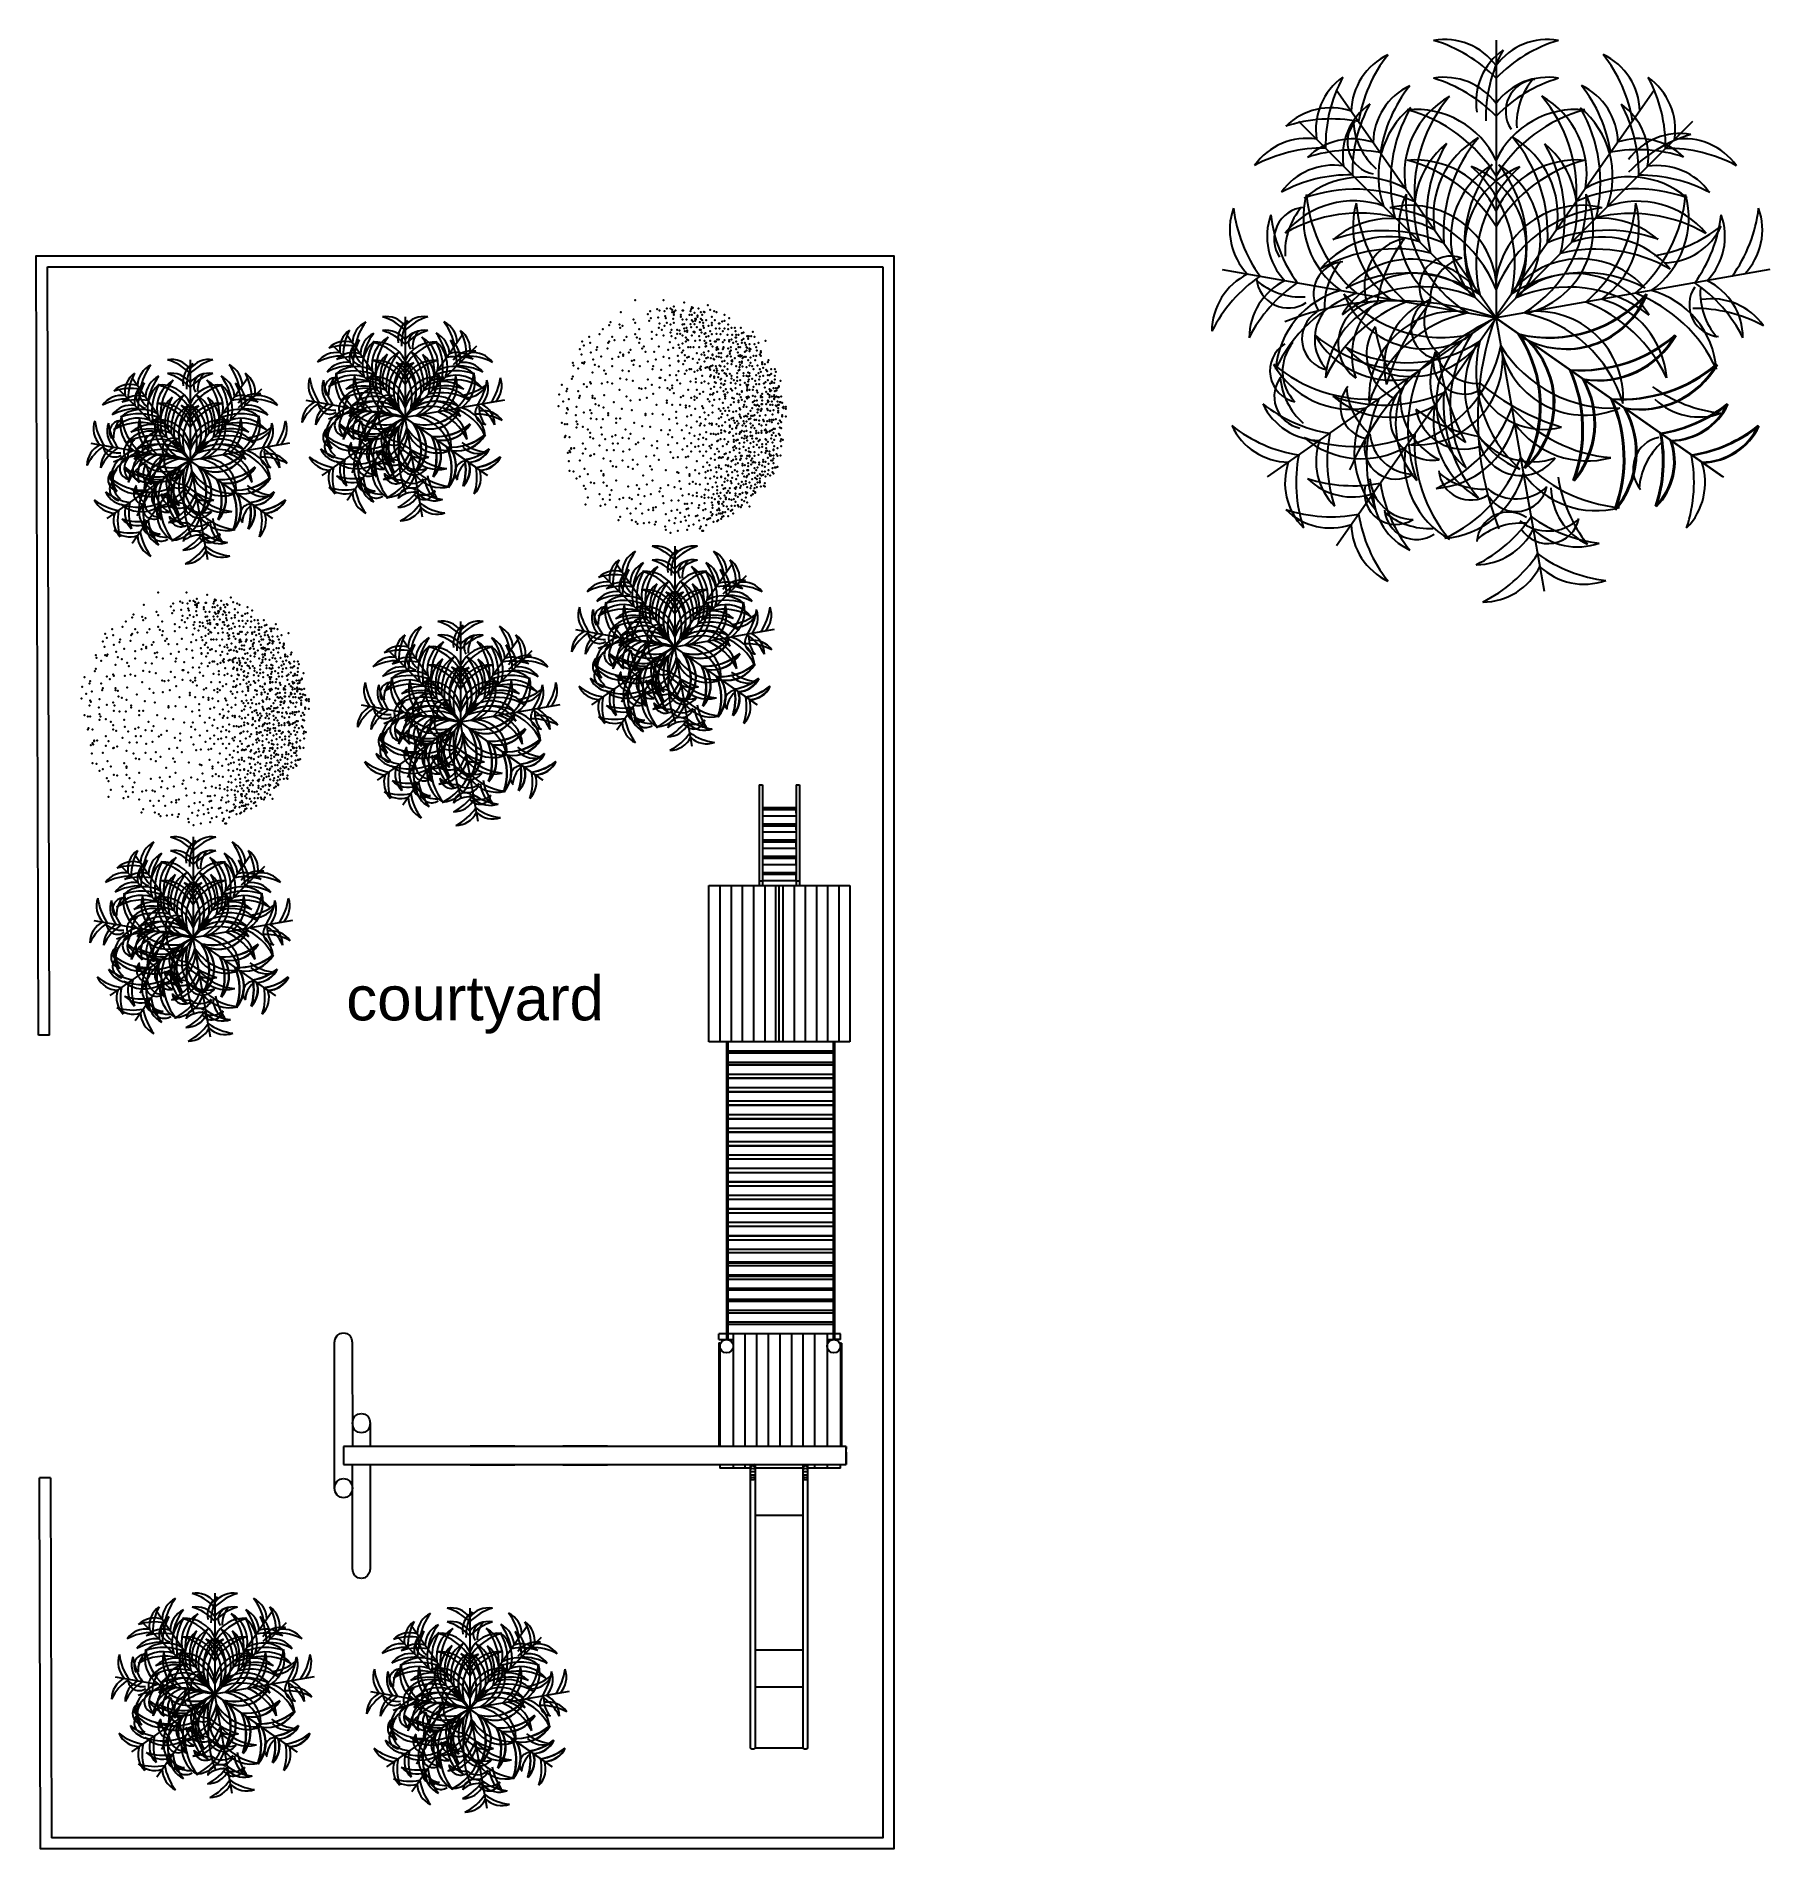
# Model space of a CAD drawing. Header units: metres. Extents: x 14 to 126, y -22 to 33.
# Drawn here: x 118.39 to 126.23, y 0.79 to 8.99 of the extents above; entities that cross this region are included whole.
import ezdxf

# ---------------------------------------------------------------- set-up
doc = ezdxf.new("R2010")
doc.units = ezdxf.units.M
doc.header["$MEASUREMENT"] = 0
doc.styles.get("Standard").update_dxf_attribs({"font": 'arial.ttf'})

msp = doc.modelspace()

# ---------------------------------------------------------------- texts
at = {"insert": (119.7946, 4.7372), "char_height": 0.2, "attachment_point": 1}
msp.add_mtext_dynamic_manual_height_columns('courtyard ', width=3.068506, gutter_width=1, heights=[0.5484], dxfattribs=at)

# ---------------------------------------------------------------- blocks, each defined once
blk = doc.blocks.new('A$C48BA666C')
for p, q in [((0.379, 8.627), (0.381, 8.63)), ((0.379, 6.097), (0.379, 8.627)), ((0.381, 8.63), (0.385, 8.633)), ((0.385, 8.633), (0.392, 8.635)), ((0.392, 8.635), (0.399, 8.635)), ((0.399, 8.635), (0.407, 8.635)), ((0.407, 8.635), (0.413, 8.633)), ((0.413, 8.633), (0.418, 8.63)), ((0.418, 8.63), (0.419, 8.627)), ((0.419, 8.627), (0.419, 6.097)), ((0.419, 8.627), (0.849, 8.627)), ((0.849, 8.627), (0.851, 8.63)), ((0.849, 6.097), (0.849, 8.627)), ((0.851, 8.63), (0.855, 8.633)), ((0.855, 8.633), (0.862, 8.635)), ((0.862, 8.635), (0.869, 8.635)), ((0.869, 8.635), (0.877, 8.635)), ((0.877, 8.635), (0.883, 8.633)), ((0.883, 8.633), (0.888, 8.63)), ((0.888, 8.63), (0.889, 8.627)), ((0.889, 8.627), (0.889, 6.097)), ((0.419, 8.079), (0.849, 8.079)), ((0.419, 7.749), (0.849, 7.749)), ((4.294, 7.019), (4.301, 7.052)), ((4.294, 6.086), (4.294, 7.019)), ((4.301, 7.052), (4.318, 7.081)), ((4.318, 7.081), (4.344, 7.1)), ((4.344, 7.1), (4.374, 7.106)), ((4.374, 7.106), (4.405, 7.1)), ((4.405, 7.1), (4.431, 7.081)), ((4.431, 7.081), (4.448, 7.052)), ((4.448, 7.052), (4.454, 7.019)), ((4.454, 7.019), (4.454, 6.086)), ((0.419, 6.541), (0.849, 6.541)), ((4.454, 6.298), (4.46, 6.331)), ((4.46, 6.331), (4.477, 6.359)), ((4.477, 6.359), (4.503, 6.378)), ((4.503, 6.378), (4.534, 6.384)), ((4.534, 6.384), (4.565, 6.378)), ((4.565, 6.378), (4.591, 6.359)), ((4.591, 6.359), (4.608, 6.331)), ((4.608, 6.331), (4.614, 6.297)), ((0.379, 6.211), (0.381, 6.215)), ((0.379, 6.196), (0.381, 6.199)), ((0.379, 6.18), (0.381, 6.181)), ((0.381, 6.215), (0.385, 6.219)), ((0.381, 6.199), (0.385, 6.202)), ((0.381, 6.181), (0.385, 6.181)), ((0.385, 6.219), (0.392, 6.222)), ((0.385, 6.202), (0.392, 6.203)), ((0.385, 6.181), (0.392, 6.182)), ((0.392, 6.222), (0.399, 6.223)), ((0.392, 6.203), (0.399, 6.204)), ((0.392, 6.182), (0.399, 6.182)), ((0.399, 6.223), (0.407, 6.222)), ((0.399, 6.204), (0.407, 6.203)), ((0.399, 6.182), (0.407, 6.182)), ((0.407, 6.222), (0.413, 6.219)), ((0.407, 6.203), (0.413, 6.202)), ((0.407, 6.182), (0.413, 6.181)), ((0.413, 6.219), (0.418, 6.215)), ((0.413, 6.202), (0.418, 6.199)), ((0.413, 6.181), (0.418, 6.181)), ((0.418, 6.215), (0.419, 6.211)), ((0.418, 6.199), (0.419, 6.196)), ((0.418, 6.181), (0.419, 6.18)), ((0.849, 6.211), (0.851, 6.215)), ((0.849, 6.196), (0.851, 6.199)), ((0.849, 6.18), (0.851, 6.181)), ((0.851, 6.215), (0.855, 6.219)), ((0.851, 6.199), (0.855, 6.202)), ((0.851, 6.181), (0.855, 6.181)), ((0.855, 6.219), (0.862, 6.222)), ((0.855, 6.202), (0.862, 6.203)), ((0.855, 6.181), (0.862, 6.182)), ((0.862, 6.222), (0.869, 6.223)), ((0.862, 6.203), (0.869, 6.204)), ((0.862, 6.182), (0.869, 6.182)), ((0.869, 6.223), (0.877, 6.222)), ((0.869, 6.204), (0.877, 6.203)), ((0.869, 6.182), (0.877, 6.182)), ((0.877, 6.222), (0.883, 6.219)), ((0.877, 6.203), (0.883, 6.202)), ((0.877, 6.182), (0.883, 6.181)), ((0.883, 6.219), (0.888, 6.215)), ((0.883, 6.202), (0.888, 6.199)), ((0.883, 6.181), (0.888, 6.181)), ((0.888, 6.215), (0.889, 6.211)), ((0.888, 6.199), (0.889, 6.196)), ((0.888, 6.181), (0.889, 6.18)), ((4.46, 6.264), (4.454, 6.298)), ((4.477, 6.235), (4.46, 6.264)), ((4.503, 6.217), (4.477, 6.235)), ((4.534, 6.21), (4.503, 6.217)), ((4.565, 6.217), (4.534, 6.21)), ((4.591, 6.235), (4.565, 6.217)), ((4.608, 6.264), (4.591, 6.235)), ((4.614, 6.297), (4.608, 6.264)), ((4.614, 6.297), (4.614, 4.993)), ((0.034, 5.975), (0.034, 6.086)), ((0.034, 6.086), (0.034, 5.926)), ((4.534, 6.086), (0.034, 6.086)), ((0.084, 6.118), (0.084, 6.086)), ((0.084, 6.118), (0.379, 6.118)), ((0.204, 6.086), (0.204, 6.118)), ((0.316, 6.086), (0.316, 6.118)), ((0.379, 6.152), (0.381, 6.151)), ((0.379, 6.131), (0.381, 6.128)), ((0.379, 6.113), (0.381, 6.108)), ((0.379, 6.097), (0.381, 6.094)), ((0.381, 6.09), (0.379, 6.097)), ((0.381, 6.151), (0.385, 6.15)), ((0.381, 6.128), (0.385, 6.125)), ((0.381, 6.108), (0.385, 6.103)), ((0.381, 6.094), (0.385, 6.088)), ((0.383, 6.086), (0.381, 6.09)), ((0.385, 6.15), (0.392, 6.15)), ((0.385, 6.125), (0.392, 6.124)), ((0.385, 6.103), (0.392, 6.1)), ((0.385, 6.088), (0.389, 6.086)), ((0.392, 6.15), (0.399, 6.15)), ((0.392, 6.124), (0.399, 6.123)), ((0.392, 6.1), (0.399, 6.099)), ((0.399, 6.15), (0.407, 6.15)), ((0.399, 6.123), (0.407, 6.124)), ((0.399, 6.099), (0.407, 6.1)), ((0.407, 6.15), (0.413, 6.15)), ((0.407, 6.124), (0.413, 6.125)), ((0.407, 6.1), (0.413, 6.103)), ((0.41, 6.086), (0.413, 6.088)), ((0.413, 6.15), (0.418, 6.151)), ((0.413, 6.125), (0.418, 6.128)), ((0.413, 6.103), (0.418, 6.108)), ((0.413, 6.088), (0.418, 6.094)), ((0.418, 6.09), (0.415, 6.086)), ((0.418, 6.151), (0.419, 6.152)), ((0.418, 6.128), (0.419, 6.131)), ((0.418, 6.108), (0.419, 6.113)), ((0.418, 6.094), (0.419, 6.102)), ((0.419, 6.097), (0.418, 6.09)), ((0.419, 6.118), (0.849, 6.118)), ((0.849, 6.152), (0.851, 6.151)), ((0.849, 6.131), (0.851, 6.128)), ((0.849, 6.113), (0.851, 6.108)), ((0.849, 6.097), (0.851, 6.094)), ((0.851, 6.09), (0.849, 6.097)), ((0.851, 6.151), (0.855, 6.15)), ((0.851, 6.128), (0.855, 6.125)), ((0.851, 6.108), (0.855, 6.103)), ((0.851, 6.094), (0.855, 6.088)), ((0.853, 6.086), (0.851, 6.09)), ((0.855, 6.15), (0.862, 6.15)), ((0.855, 6.125), (0.862, 6.124)), ((0.855, 6.103), (0.862, 6.1)), ((0.855, 6.088), (0.859, 6.086)), ((0.862, 6.15), (0.869, 6.15)), ((0.862, 6.124), (0.869, 6.123)), ((0.862, 6.1), (0.869, 6.099)), ((0.869, 6.15), (0.877, 6.15)), ((0.869, 6.123), (0.877, 6.124)), ((0.869, 6.099), (0.877, 6.1)), ((0.877, 6.15), (0.883, 6.15)), ((0.877, 6.124), (0.883, 6.125)), ((0.877, 6.1), (0.883, 6.103)), ((0.88, 6.086), (0.883, 6.088)), ((0.883, 6.15), (0.888, 6.151)), ((0.883, 6.125), (0.888, 6.128)), ((0.883, 6.103), (0.888, 6.108)), ((0.883, 6.088), (0.888, 6.094)), ((0.888, 6.09), (0.885, 6.086)), ((0.888, 6.151), (0.889, 6.152)), ((0.888, 6.128), (0.889, 6.131)), ((0.888, 6.108), (0.889, 6.113)), ((0.888, 6.094), (0.889, 6.102)), ((0.889, 6.097), (0.888, 6.09)), ((0.889, 6.118), (1.164, 6.118)), ((0.94, 6.086), (0.94, 6.118)), ((1.044, 6.086), (1.044, 6.118)), ((1.164, 6.086), (1.164, 6.118)), ((2.17, 6.086), (2.17, 6.091)), ((2.17, 6.091), (2.57, 6.091)), ((2.57, 6.091), (2.57, 6.086)), ((2.999, 6.086), (2.999, 6.091)), ((2.999, 6.091), (3.399, 6.091)), ((3.399, 6.091), (3.399, 6.086)), ((4.534, 5.926), (4.534, 6.086)), ((0.034, 5.975), (0.034, 5.949)), ((0.034, 5.926), (0.034, 5.949)), ((0.034, 5.926), (4.534, 5.926)), ((0.074, 4.999), (0.074, 5.926)), ((0.084, 5.028), (0.084, 5.926)), ((0.204, 4.917), (0.204, 5.926)), ((0.316, 4.917), (0.316, 5.926)), ((0.42, 4.917), (0.42, 5.926)), ((0.524, 4.917), (0.524, 5.926)), ((0.628, 4.917), (0.628, 5.926)), ((0.732, 4.917), (0.732, 5.926)), ((0.836, 4.917), (0.836, 5.926)), ((0.94, 4.917), (0.94, 5.926)), ((1.044, 4.917), (1.044, 5.926)), ((1.164, 5.028), (1.164, 5.925)), ((1.174, 4.997), (1.174, 5.925)), ((2.17, 5.926), (2.17, 5.921)), ((2.17, 5.921), (2.57, 5.921)), ((2.57, 5.921), (2.57, 5.926)), ((2.999, 5.926), (2.999, 5.921)), ((2.999, 5.921), (3.399, 5.921)), ((3.399, 5.921), (3.399, 5.926)), ((4.294, 5.715), (4.294, 5.926)), ((4.455, 4.992), (4.454, 5.926)), ((4.294, 5.715), (4.3, 5.749)), ((4.3, 5.682), (4.294, 5.715)), ((4.3, 5.749), (4.317, 5.777)), ((4.317, 5.654), (4.3, 5.682)), ((4.317, 5.777), (4.343, 5.796)), ((4.343, 5.796), (4.374, 5.803)), ((4.374, 5.803), (4.405, 5.796)), ((4.405, 5.796), (4.431, 5.777)), ((4.431, 5.777), (4.448, 5.749)), ((4.448, 5.682), (4.431, 5.654)), ((4.448, 5.749), (4.454, 5.715)), ((4.454, 5.715), (4.448, 5.682)), ((4.343, 5.635), (4.317, 5.654)), ((4.374, 5.628), (4.343, 5.635)), ((4.405, 5.635), (4.374, 5.628)), ((4.431, 5.654), (4.405, 5.635)), ((0.088, 5.05), (0.084, 5.027)), ((1.174, 5.058), (1.164, 5.058)), ((0.074, 4.999), (0.084, 4.999)), ((0.084, 5.027), (0.084, 4.999)), ((0.084, 4.967), (0.138, 4.967)), ((0.084, 4.967), (0.084, 4.917)), ((0.084, 4.917), (1.174, 4.917)), ((0.138, 2.3), (0.138, 4.968)), ((0.15, 2.3), (0.15, 4.968)), ((0.204, 4.967), (0.15, 4.967)), ((1.094, 4.967), (1.044, 4.967)), ((1.094, 2.3), (1.094, 4.968)), ((1.174, 4.967), (1.106, 4.967)), ((1.106, 2.3), (1.106, 4.967)), ((1.164, 4.997), (1.164, 5.027)), ((1.174, 4.997), (1.164, 4.997)), ((1.174, 4.967), (1.174, 4.917)), ((4.461, 4.96), (4.455, 4.992)), ((4.478, 4.932), (4.461, 4.96)), ((4.504, 4.913), (4.478, 4.932)), ((4.534, 4.906), (4.504, 4.913)), ((4.565, 4.913), (4.534, 4.906)), ((4.591, 4.932), (4.565, 4.913)), ((4.608, 4.96), (4.591, 4.932)), ((4.614, 4.993), (4.608, 4.96)), ((0.15, 4.833), (1.094, 4.833)), ((1.094, 4.829), (0.15, 4.829)), ((1.094, 4.808), (0.15, 4.808)), ((0.15, 4.73), (1.094, 4.73)), ((1.094, 4.729), (0.15, 4.729)), ((1.094, 4.704), (0.15, 4.704)), ((0.15, 4.627), (1.094, 4.627)), ((1.094, 4.624), (0.15, 4.624)), ((1.094, 4.605), (0.15, 4.605)), ((0.15, 4.526), (1.094, 4.526)), ((1.094, 4.519), (0.15, 4.519)), ((1.094, 4.508), (0.15, 4.508)), ((0.15, 4.428), (1.094, 4.428)), ((1.094, 4.399), (0.15, 4.399)), ((1.094, 4.388), (0.15, 4.388)), ((0.15, 4.308), (1.094, 4.308)), ((1.094, 4.279), (0.15, 4.279)), ((1.094, 4.271), (0.15, 4.271)), ((0.15, 4.191), (1.094, 4.191)), ((1.094, 4.159), (0.15, 4.159)), ((1.094, 4.157), (0.15, 4.157)), ((0.15, 4.076), (1.094, 4.076)), ((1.094, 4.038), (0.15, 4.038)), ((1.094, 4.036), (0.15, 4.036)), ((0.15, 3.955), (1.094, 3.955)), ((1.094, 3.917), (0.15, 3.917)), ((1.094, 3.915), (0.15, 3.915)), ((0.15, 3.835), (1.094, 3.835)), ((1.094, 3.796), (0.15, 3.796)), ((1.094, 3.794), (0.15, 3.794)), ((0.15, 3.714), (1.094, 3.714)), ((1.094, 3.675), (0.15, 3.675)), ((1.094, 3.673), (0.15, 3.673)), ((0.15, 3.593), (1.094, 3.593)), ((1.094, 3.554), (0.15, 3.554)), ((1.094, 3.553), (0.15, 3.553)), ((0.15, 3.473), (1.094, 3.473)), ((1.094, 3.433), (0.15, 3.433)), ((1.094, 3.432), (0.15, 3.432)), ((0.15, 3.352), (1.094, 3.352)), ((1.094, 3.314), (0.15, 3.314)), ((0.15, 3.234), (1.094, 3.234)), ((0.15, 3.232), (1.094, 3.232)), ((1.094, 3.193), (0.15, 3.193)), ((0.15, 3.113), (1.094, 3.113)), ((0.15, 3.111), (1.094, 3.111)), ((1.094, 3.073), (0.15, 3.073)), ((0.15, 2.993), (1.094, 2.993)), ((0.15, 2.99), (1.094, 2.99)), ((1.094, 2.952), (0.15, 2.952)), ((0.15, 2.872), (1.094, 2.872)), ((0.15, 2.869), (1.094, 2.869)), ((1.094, 2.831), (0.15, 2.831)), ((0.15, 2.751), (1.094, 2.751)), ((0.15, 2.748), (1.094, 2.748)), ((1.094, 2.711), (0.15, 2.711)), ((0.15, 2.63), (1.094, 2.63)), ((0.15, 2.627), (1.094, 2.627)), ((1.094, 2.591), (0.15, 2.591)), ((0.15, 2.511), (1.094, 2.511)), ((0.15, 2.506), (1.094, 2.506)), ((1.094, 2.483), (0.15, 2.483)), ((0, 2.3), (1.263, 2.3)), ((0, 0.9), (0, 2.3)), ((0.1, 0.9), (0.1, 2.3)), ((0.15, 2.404), (1.094, 2.404)), ((0.15, 2.388), (1.094, 2.388)), ((1.094, 2.381), (0.15, 2.381)), ((0.2, 0.9), (0.2, 2.3)), ((0.3, 0.9), (0.3, 2.3)), ((0.4, 0.9), (0.4, 2.3)), ((0.5, 0.9), (0.5, 2.3)), ((0.6, 0.9), (0.6, 2.3)), ((0.632, 2.3), (0.632, 0.9)), ((0.663, 2.3), (0.663, 0.9)), ((0.763, 0.9), (0.763, 2.3)), ((0.863, 0.9), (0.863, 2.3)), ((0.963, 0.9), (0.963, 2.3)), ((1.063, 0.9), (1.063, 2.3)), ((1.163, 0.9), (1.163, 2.3)), ((1.263, 2.3), (1.263, 0.9)), ((1.263, 0.9), (0, 0.9)), ((0.451, 0), (0.451, 0.9)), ((0.451, 0.864), (0.481, 0.864)), ((0.481, 0), (0.481, 0.9)), ((0.781, 0.857), (0.481, 0.857)), ((0.481, 0.857), (0.481, 0.804)), ((0.781, 0), (0.781, 0.9)), ((0.781, 0.864), (0.811, 0.864)), ((0.811, 0), (0.811, 0.9)), ((0.481, 0.804), (0.781, 0.804)), ((0.481, 0.787), (0.781, 0.787)), ((0.781, 0.712), (0.481, 0.712)), ((0.481, 0.703), (0.481, 0.659)), ((0.481, 0.659), (0.781, 0.659)), ((0.781, 0.659), (0.781, 0.712)), ((0.481, 0.642), (0.781, 0.642)), ((0.781, 0.567), (0.481, 0.567)), ((0.481, 0.554), (0.481, 0.514)), ((0.481, 0.514), (0.781, 0.514)), ((0.481, 0.497), (0.781, 0.497)), ((0.781, 0.514), (0.781, 0.567)), ((0.781, 0.422), (0.481, 0.422)), ((0.481, 0.404), (0.481, 0.369)), ((0.481, 0.369), (0.781, 0.369)), ((0.481, 0.352), (0.781, 0.352)), ((0.781, 0.369), (0.781, 0.422)), ((0.781, 0.277), (0.481, 0.277)), ((0.481, 0.255), (0.481, 0.224)), ((0.481, 0.224), (0.781, 0.224)), ((0.481, 0.207), (0.781, 0.207)), ((0.781, 0.224), (0.781, 0.277)), ((0.481, 0), (0.451, 0)), ((0.811, 0), (0.781, 0))]:
    blk.add_line(p, q)
for centre in [(0.144, 5.027), (1.104, 5.027)]:
    blk.add_circle(centre, 0.06)
blk = doc.blocks.new('A$C5D061C3B')
at = {"color": 40}
for p in [(3.377, 6.679), (0.125, 3.951), (6.629, 3.951), (3.951, 0.125)]:
    blk.add_line(p, (3.377, 3.377), dxfattribs=at)
at = {"color": 96}
for p in [(1.483, 6.082), (5.712, 5.712), (1.483, 0.672), (6.082, 1.483)]:
    blk.add_line(p, (3.377, 3.377), dxfattribs=at)
at = {"color": 72}
for p in [(5.259, 6.086), (1.03, 5.716), (0.66, 1.487), (6.07, 1.487)]:
    blk.add_line(p, (3.365, 3.381), dxfattribs=at)
at = {"color": 40}
for centre, radius, start, end in [((2.763, 5.924), 0.762, 36.29, 99.6243), ((3.991, 5.924), 0.762, 80.3757, 143.71), ((2.145, 5.032), 1.715, 44.0763, 73.3794), ((4.61, 5.032), 1.715, 106.6206, 135.9237), ((2.763, 5.474), 0.762, 36.29, 99.6243), ((2.145, 4.581), 1.715, 44.0763, 73.3794), ((3.991, 5.474), 0.762, 80.3757, 143.71), ((4.61, 4.581), 1.715, 106.6206, 135.9237), ((2.422, 4.799), 1.056, 25.2489, 95.3937), ((1.866, 4.14), 1.77, 31.3712, 75.0366), ((4.332, 4.799), 1.056, 84.6063, 154.7511), ((4.888, 4.14), 1.77, 104.9634, 148.6288), ((1.991, 5.462), 0.38, 139.742, 258.7475), ((2.505, 5.763), 0.826, 184.618, 228.2106), ((5.564, 4.807), 0.762, 80.3757, 143.71), ((6.182, 3.914), 1.715, 106.6206, 135.9237), ((2.422, 4.198), 1.056, 25.2489, 95.3937), ((1.866, 3.54), 1.77, 31.3712, 75.0366), ((4.332, 4.198), 1.056, 84.6063, 154.7511), ((4.888, 3.54), 1.77, 104.9634, 148.6288), ((2.143, 4.564), 1.056, 164.6063, 234.7511), ((2.888, 4.998), 1.77, 184.9634, 228.6288), ((2.734, 4.46), 1.056, 164.6063, 234.7511), ((3.48, 4.893), 1.77, 184.9634, 228.6288), ((3.25, 4.435), 1.029, 156.3654, 256.5741), ((3.862, 4.761), 1.557, 176.8122, 238.3335), ((2.893, 4.761), 1.557, 301.6665, 3.1878), ((3.504, 4.435), 1.029, 283.4259, 23.6346), ((3.275, 4.893), 1.77, 311.3712, 355.0366), ((4.02, 4.46), 1.056, 305.2489, 15.3937), ((3.866, 4.998), 1.77, 311.3712, 355.0366), ((4.611, 4.564), 1.056, 305.2489, 15.3937), ((0.975, 4.424), 0.762, 160.3757, 223.71), ((1.962, 4.878), 1.715, 186.6206, 215.9237), ((1.419, 4.346), 0.762, 160.3757, 223.71), ((2.405, 4.8), 1.715, 186.6206, 215.9237), ((2.358, 3.686), 1.029, 3.4259, 103.6346), ((1.93, 3.14), 1.557, 21.6665, 83.1878), ((4.397, 3.686), 1.029, 76.3654, 176.5741), ((4.824, 3.14), 1.557, 96.8122, 158.3335), ((4.349, 4.8), 1.715, 324.0763, 353.3794), ((5.335, 4.346), 0.762, 316.29, 19.6243), ((4.793, 4.878), 1.715, 324.0763, 353.3794), ((5.779, 4.424), 0.762, 316.29, 19.6243), ((0.762, 3.214), 0.762, 116.29, 179.6243), ((1.534, 2.451), 1.715, 124.0763, 153.3794), ((1.206, 3.136), 0.762, 116.29, 179.6243), ((1.977, 2.373), 1.715, 124.0763, 153.3794), ((1.811, 2.684), 1.056, 105.2489, 175.3937), ((2.363, 2.022), 1.77, 111.3712, 155.0366), ((4.391, 2.022), 1.77, 24.9634, 68.6288), ((4.943, 2.684), 1.056, 4.6063, 74.7511), ((4.777, 2.373), 1.715, 26.6206, 55.9237), ((5.549, 3.136), 0.762, 0.3757, 63.71), ((2.403, 2.58), 1.056, 105.2489, 175.3937), ((2.955, 1.917), 1.77, 111.3712, 155.0366), ((2.896, 2.427), 1.029, 83.4259, 183.6346), ((2.741, 3.253), 0.372, 114.2257, 255.1279), ((3.037, 3.338), 0.515, 150.4398, 228.6694), ((3.858, 2.427), 1.029, 356.3654, 96.5741), ((3.799, 1.917), 1.77, 24.9634, 68.6288), ((4.352, 2.58), 1.056, 4.6063, 74.7511), ((4.912, 0.157), 3.567, 115.4772, 156.6585), ((2.412, 2.943), 0.574, 144.9865, 244.4034), ((3.359, 1.911), 1.557, 101.6665, 163.1878), ((3.578, 3.49), 1.651, 187.5759, 215.8942), ((3.395, 1.911), 1.557, 16.8122, 78.3335), ((1.911, 3.359), 1.557, 286.8122, 348.3335), ((4.761, 3.862), 1.557, 211.6665, 273.1878), ((2.427, 2.896), 1.029, 266.3654, 6.5741), ((3.45, 2.634), 0.855, 161.4477, 239.3672), ((5.474, 3.214), 2.789, 185.4007, 208.139), ((4.435, 3.25), 1.029, 193.4259, 293.6346), ((1.122, 2.441), 0.38, 139.742, 258.7475), ((1.636, 2.741), 0.826, 184.618, 228.2106), ((1.908, 2.317), 0.38, 139.742, 258.7475), ((2.422, 2.617), 0.826, 184.618, 228.2106), ((2.624, 2.192), 0.506, 138.8744, 278.9763), ((3.064, 2.435), 0.825, 173.7536, 244.097), ((6.244, 3.948), 1.715, 234.0763, 263.3794), ((5.79, 2.962), 0.762, 226.29, 289.6243), ((1.917, 2.955), 1.77, 294.9634, 338.6288), ((4.893, 3.48), 1.77, 221.3712, 265.0366), ((2.405, 2.049), 0.529, 185.1845, 268.654), ((2.58, 2.403), 1.056, 274.6063, 344.7511), ((4.46, 2.734), 1.056, 215.2489, 285.3937), ((5.385, 1.584), 0.38, 101.2525, 220.258), ((2.188, 1.837), 0.376, 167.0577, 302.8533), ((5.899, 1.283), 0.826, 131.7894, 175.382), ((2.022, 2.363), 1.77, 294.9634, 338.6288), ((2.684, 1.811), 1.056, 274.6063, 344.7511), ((4.998, 2.888), 1.77, 221.3712, 265.0366), ((4.564, 2.143), 1.056, 215.2489, 285.3937), ((2.188, 1.299), 0.376, 167.0577, 302.8533), ((2.405, 1.511), 0.529, 185.1845, 268.654), ((2.373, 1.977), 1.715, 296.6206, 325.9237), ((3.136, 1.206), 0.762, 270.3757, 333.71), ((4.8, 2.405), 1.715, 234.0763, 263.3794), ((4.346, 1.419), 0.762, 226.29, 289.6243), ((2.451, 1.534), 1.715, 296.6206, 325.9237), ((4.878, 1.962), 1.715, 234.0763, 263.3794), ((3.214, 0.762), 0.762, 270.3757, 333.71), ((4.424, 0.975), 0.762, 226.29, 289.6243)]:
    blk.add_arc(centre, radius, start, end, dxfattribs=at)
at = {"color": 96}
for centre, radius, start, end in [((2.419, 5.816), 0.762, 115.3757, 178.71), ((3.438, 5.44), 1.715, 141.6206, 170.9237), ((2.678, 5.447), 0.762, 115.3757, 178.71), ((3.696, 5.07), 1.715, 141.6206, 170.9237), ((3.871, 5.832), 0.38, 94.742, 213.7475), ((4.447, 5.681), 0.826, 139.618, 183.2106), ((4.744, 5.613), 0.762, 351.29, 54.6243), ((3.676, 5.419), 1.715, 359.0763, 28.3794), ((1.413, 5.111), 0.762, 71.29, 134.6243), ((3.344, 5.089), 1.056, 119.6063, 189.7511), ((4.177, 4.869), 1.77, 139.9634, 183.6288), ((2.848, 4.985), 1.77, 346.3712, 30.0366), ((3.707, 5.058), 1.056, 340.2489, 50.3937), ((3.357, 5.1), 1.715, 359.0763, 28.3794), ((4.425, 5.294), 0.762, 351.29, 54.6243), ((1.419, 4.026), 1.715, 79.0763, 108.3794), ((1.671, 4.742), 0.762, 71.29, 134.6243), ((3.688, 4.597), 1.056, 119.6063, 189.7511), ((4.522, 4.377), 1.77, 139.9634, 183.6288), ((3.283, 4.633), 1.056, 340.2489, 50.3937), ((2.424, 4.56), 1.77, 346.3712, 30.0366), ((5.419, 3.676), 1.715, 61.6206, 90.9237), ((5.613, 4.744), 0.762, 35.3757, 98.71), ((1.677, 3.657), 1.715, 79.0763, 108.3794), ((4.035, 4.215), 1.029, 111.3654, 211.5741), ((4.698, 4.013), 1.557, 131.8122, 193.3335), ((2.187, 4.233), 1.557, 336.6665, 38.1878), ((2.875, 4.316), 1.029, 318.4259, 58.6346), ((5.294, 4.425), 0.762, 35.3757, 98.71), ((1.78, 3.994), 1.056, 60.2489, 130.3937), ((5.1, 3.357), 1.715, 61.6206, 90.9237), ((1.702, 3.136), 1.77, 66.3712, 110.0366), ((5.058, 3.707), 1.056, 39.6063, 109.7511), ((1.12, 4.31), 0.38, 94.742, 213.7475), ((1.696, 4.159), 0.826, 139.618, 183.2106), ((2.124, 3.502), 1.056, 60.2489, 130.3937), ((4.985, 2.848), 1.77, 59.9634, 103.6288), ((2.046, 2.644), 1.77, 66.3712, 110.0366), ((2.387, 3.752), 0.574, 99.9865, 199.4034), ((3.599, 3.314), 1.651, 142.5759, 170.8942), ((4.633, 3.283), 1.056, 39.6063, 109.7511), ((2.84, 3.739), 0.372, 69.2257, 210.1279), ((4.56, 2.424), 1.77, 59.9634, 103.6288), ((1.588, 3.666), 0.38, 94.742, 213.7475), ((2.165, 3.515), 0.826, 139.618, 183.2106), ((2.365, 3.045), 1.029, 38.4259, 138.6346), ((2.328, 2.353), 1.557, 56.6665, 118.1878), ((3.109, 3.59), 0.515, 105.4398, 183.6694), ((4.316, 2.875), 1.029, 31.3654, 131.5741), ((4.233, 2.187), 1.557, 51.8122, 113.3335), ((2.185, 0.015), 3.567, 70.4772, 111.6585), ((1.447, 3.129), 0.376, 122.0577, 257.8533), ((1.751, 3.126), 0.529, 140.1845, 223.654), ((2.007, 3.071), 0.506, 93.8744, 233.9763), ((2.489, 2.932), 0.825, 128.7536, 199.097), ((2.903, 2.8), 0.855, 116.4477, 194.3672), ((4.744, 1.779), 2.789, 140.4007, 163.139), ((4.013, 4.698), 1.557, 256.6665, 318.1878), ((4.215, 4.035), 1.029, 238.4259, 338.6346), ((5.741, 1.774), 1.715, 61.6206, 90.9237), ((5.935, 2.842), 0.762, 35.3757, 98.71), ((1.067, 2.749), 0.376, 122.0577, 257.8533), ((1.37, 2.745), 0.529, 140.1845, 223.654), ((2.328, 4.401), 1.557, 241.8122, 303.3335), ((2.365, 3.709), 1.029, 221.3654, 321.5741), ((4.035, 2.539), 1.029, 148.4259, 248.6346), ((4.698, 2.741), 1.557, 166.6665, 228.1878), ((2.353, 2.328), 1.557, 331.8122, 33.3335), ((3.045, 2.365), 1.029, 311.3654, 51.5741), ((4.377, 4.522), 1.77, 266.3712, 310.0366), ((4.597, 3.688), 1.056, 260.2489, 330.3937), ((4.869, 4.177), 1.77, 266.3712, 310.0366), ((5.089, 3.344), 1.056, 260.2489, 330.3937), ((2.644, 2.046), 1.77, 339.9634, 23.6288), ((3.502, 2.124), 1.056, 319.6063, 29.7511), ((2.046, 4.111), 1.77, 249.9634, 293.6288), ((2.124, 3.252), 1.056, 229.6063, 299.7511), ((4.522, 2.378), 1.77, 176.3712, 220.0366), ((3.136, 1.702), 1.77, 339.9634, 23.6288), ((3.688, 2.157), 1.056, 170.2489, 240.3937), ((3.994, 1.78), 1.056, 319.6063, 29.7511), ((5.07, 3.696), 1.715, 279.0763, 308.3794), ((5.447, 2.678), 0.762, 271.29, 334.6243), ((1.702, 3.619), 1.77, 249.9634, 293.6288), ((1.78, 2.76), 1.056, 229.6063, 299.7511), ((4.177, 1.886), 1.77, 176.3712, 220.0366), ((3.657, 1.677), 1.715, 341.6206, 10.9237), ((5.44, 3.438), 1.715, 279.0763, 308.3794), ((5.816, 2.419), 0.762, 271.29, 334.6243), ((3.344, 1.665), 1.056, 170.2489, 240.3937), ((4.742, 1.671), 0.762, 315.3757, 18.71), ((1.671, 2.012), 0.762, 225.3757, 288.71), ((1.677, 3.098), 1.715, 251.6206, 280.9237), ((3.696, 1.684), 1.715, 189.0763, 218.3794), ((4.79, 1.377), 0.762, 181.29, 244.6243), ((5.808, 1.754), 1.715, 189.0763, 218.3794), ((1.419, 2.729), 1.715, 251.6206, 280.9237), ((1.413, 1.643), 0.762, 225.3757, 288.71), ((2.678, 1.307), 0.762, 181.29, 244.6243), ((2.419, 0.938), 0.762, 181.29, 244.6243), ((3.438, 1.315), 1.715, 189.0763, 218.3794), ((3.68, 0.113), 0.826, 86.7894, 130.382), ((3.528, 0.69), 0.38, 56.2525, 175.258)]:
    blk.add_arc(centre, radius, start, end, dxfattribs=at)
at = {"color": 72}
for centre, radius, start, end in [((3.901, 5.939), 0.762, 125.3757, 188.71), ((4.969, 5.745), 1.715, 151.6206, 180.9237), ((3.305, 5.444), 1.715, 9.0763, 38.3794), ((4.323, 5.82), 0.762, 1.29, 64.6243), ((1.998, 5.617), 0.762, 125.3757, 188.71), ((3.066, 5.423), 1.715, 151.6206, 180.9237), ((4.064, 5.451), 0.762, 1.29, 64.6243), ((3.046, 5.075), 1.715, 9.0763, 38.3794), ((2.317, 5.298), 0.762, 125.3757, 188.71), ((3.385, 5.104), 1.715, 151.6206, 180.9237), ((3.035, 5.062), 1.056, 129.6063, 199.7511), ((3.894, 4.989), 1.77, 149.9634, 193.6288), ((3.398, 5.094), 1.056, 350.2489, 60.3937), ((2.565, 4.873), 1.77, 356.3712, 40.0366), ((1.13, 4.748), 0.762, 81.29, 144.6243), ((1.324, 3.68), 1.715, 89.0763, 118.3794), ((3.46, 4.637), 1.056, 129.6063, 199.7511), ((4.319, 4.565), 1.77, 149.9634, 193.6288), ((2.221, 4.381), 1.77, 356.3712, 40.0366), ((3.054, 4.602), 1.056, 350.2489, 60.3937), ((5.071, 4.746), 0.762, 45.3757, 108.71), ((1.448, 4.43), 0.762, 81.29, 144.6243), ((3.868, 4.321), 1.029, 121.3654, 221.5741), ((4.556, 4.237), 1.557, 141.8122, 203.3335), ((2.707, 4.219), 1.029, 328.4259, 68.6346), ((2.044, 4.017), 1.557, 346.6665, 48.1878), ((5.065, 3.661), 1.715, 71.6206, 100.9237), ((1.642, 3.362), 1.715, 89.0763, 118.3794), ((4.963, 3.998), 1.056, 49.6063, 119.7511), ((1.685, 3.712), 1.056, 70.2489, 140.3937), ((5.04, 3.14), 1.77, 69.9634, 113.6288), ((1.757, 2.853), 1.77, 76.3712, 120.0366), ((4.618, 3.506), 1.056, 49.6063, 119.7511), ((2.109, 3.287), 1.056, 70.2489, 140.3937), ((4.696, 2.648), 1.77, 69.9634, 113.6288), ((4.988, 5.812), 1.715, 279.0763, 308.3794), ((5.365, 4.794), 0.762, 271.29, 334.6243), ((2.182, 2.428), 1.77, 76.3712, 120.0366), ((2.426, 2.879), 1.029, 48.4259, 148.6346), ((4.414, 2.358), 1.557, 61.8122, 123.3335), ((4.377, 3.05), 1.029, 41.3654, 141.5741), ((1.062, 4.452), 0.826, 229.618, 273.2106), ((0.91, 3.875), 0.38, 184.742, 303.7475), ((2.51, 2.191), 1.557, 66.6665, 128.1878), ((2.729, 4.702), 1.557, 221.8122, 283.3335), ((2.527, 4.039), 1.029, 201.3654, 301.5741), ((4.001, 4.702), 1.557, 256.6665, 318.1878), ((4.203, 4.039), 1.029, 238.4259, 338.6346), ((6.053, 3.533), 0.38, 146.2525, 265.258), ((6.629, 3.684), 0.826, 176.7894, 220.382), ((6.727, 2.189), 3.567, 160.4772, 201.6585), ((2.145, 3.693), 1.056, 209.6063, 279.7511), ((2.365, 4.526), 1.77, 229.9634, 273.6288), ((3.697, 2.369), 1.029, 128.4259, 228.6346), ((4.389, 2.332), 1.557, 146.6665, 208.1878), ((2.341, 2.332), 1.557, 331.8122, 33.3335), ((3.033, 2.369), 1.029, 311.3654, 51.5741), ((4.365, 4.526), 1.77, 266.3712, 310.0366), ((4.585, 3.693), 1.056, 260.2489, 330.3937), ((1.873, 4.181), 1.77, 229.9634, 273.6288), ((1.653, 3.348), 1.056, 209.6063, 279.7511), ((3.003, 2.844), 0.372, 159.2257, 300.1279), ((3.152, 3.113), 0.515, 195.4398, 273.6694), ((4.857, 4.181), 1.77, 266.3712, 310.0366), ((5.077, 3.348), 1.056, 260.2489, 330.3937), ((3.24, 2.128), 1.056, 150.2489, 220.3937), ((4.099, 2.051), 1.77, 156.3712, 200.0366), ((4.963, 4.749), 2.789, 230.4007, 253.139), ((2.632, 2.051), 1.77, 339.9634, 23.6288), ((3.49, 2.128), 1.056, 319.6063, 29.7511), ((3.607, 1.706), 1.77, 156.3712, 200.0366), ((3.942, 2.908), 0.855, 206.4477, 284.3672), ((3.124, 1.706), 1.77, 339.9634, 23.6288), ((1.672, 3.7), 1.715, 231.6206, 260.9237), ((1.295, 2.682), 0.762, 205.3757, 268.71), ((2.748, 1.784), 1.056, 150.2489, 220.3937), ((3.428, 3.603), 1.651, 232.5759, 260.8942), ((2.99, 2.391), 0.574, 189.9865, 289.4034), ((3.982, 1.784), 1.056, 319.6063, 29.7511), ((5.058, 3.7), 1.715, 279.0763, 308.3794), ((5.435, 2.682), 0.762, 271.29, 334.6243), ((0.926, 2.424), 0.762, 205.3757, 268.71), ((1.303, 3.442), 1.715, 231.6206, 260.9237), ((3.086, 1.681), 1.715, 169.0763, 198.3794), ((3.81, 2.493), 0.825, 218.7536, 289.097), ((3.671, 2.011), 0.506, 183.8744, 323.9763), ((3.645, 1.681), 1.715, 341.6206, 10.9237), ((5.427, 3.442), 1.715, 279.0763, 308.3794), ((5.804, 2.424), 0.762, 271.29, 334.6243), ((2.717, 1.423), 1.715, 169.0763, 198.3794), ((2, 1.676), 0.762, 161.29, 224.6243), ((4.73, 1.676), 0.762, 315.3757, 18.71), ((4.014, 1.423), 1.715, 341.6206, 10.9237), ((1.631, 1.417), 0.762, 161.29, 224.6243), ((3.227, 2.169), 0.826, 229.618, 273.2106), ((3.076, 1.593), 0.38, 184.742, 303.7475), ((5.099, 1.417), 0.762, 315.3757, 18.71), ((3.616, 1.755), 0.529, 230.1845, 313.654), ((3.613, 1.452), 0.376, 212.0577, 347.8533), ((2.432, 1.124), 0.38, 184.742, 303.7475), ((2.583, 1.701), 0.826, 229.618, 273.2106), ((3.997, 1.374), 0.529, 230.1845, 313.654), ((3.994, 1.071), 0.376, 212.0577, 347.8533)]:
    blk.add_arc(centre, radius, start, end, dxfattribs=at)
blk = doc.blocks.new('A$C66FD3C1F')
at = {"color": 8}
for p in [(1.217, 4.304), (1.495, 4.543), (2.05, 4.543), (2.45, 4.493), (2.589, 4.367), (2.604, 4.405), (2.62, 4.392), (2.728, 4.379), (2.913, 4.442), (3.036, 4.329), (3.082, 4.304), (3.236, 4.253), (3.329, 4.19), (3.822, 3.824), (4.223, 3.193), (4.223, 3.067), (4.238, 3.143), (4.33, 1.514), (4.223, 1.275), (4.238, 1.275), (4.269, 1.287)]:
    blk.add_point(p, dxfattribs=at)
at = {"color": 64}
for p in [(1.741, 4.266), (1.788, 4.329), (1.926, 4.367), (1.973, 4.342), (2.065, 4.329), (2.111, 4.379), (2.188, 4.379), (2.219, 4.354), (2.219, 4.304), (2.25, 4.417), (2.25, 4.316), (2.25, 4.291), (2.25, 4.253), (2.281, 4.342), (2.281, 4.342), (2.389, 4.253), (2.389, 4.253), (2.42, 4.342), (2.435, 4.342), (2.558, 4.253), (2.574, 4.329), (2.604, 4.253), (2.651, 4.291), (2.774, 4.304), (2.805, 4.253), (2.836, 4.316), (2.851, 4.304), (2.959, 4.354), (0.986, 4.051), (1.017, 4.114), (1.187, 4.064), (1.202, 4.001), (1.248, 4.039), (1.464, 4.165), (1.495, 4.102), (1.572, 3.976), (1.772, 4.14), (1.803, 4.19), (1.818, 3.925), (1.942, 4.203), (1.957, 4.001), (1.973, 4.089), (2.019, 3.963), (2.065, 4.039), (2.08, 4.228), (2.096, 4.19), (2.111, 4.102), (2.188, 4.064), (2.188, 3.912), (2.204, 3.963), (2.235, 4.177), (2.25, 4.102), (2.312, 3.963), (2.358, 3.95), (2.389, 4.215), (2.42, 4.165), (2.42, 4.064), (2.45, 4.076), (2.45, 3.988), (2.466, 3.938), (2.497, 4.165), (2.497, 4.001), (2.512, 3.95), (2.512, 3.925), (2.574, 4.076), (2.589, 4.013), (2.604, 4.152), (2.62, 4.127), (2.635, 3.925), (2.651, 4.076), (2.651, 3.925), (2.651, 3.912), (2.666, 4.177), (2.666, 4.14), (2.682, 4.177), (2.682, 4.165), (2.697, 4.013), (2.712, 4.241), (2.712, 4.215), (2.759, 4.114), (2.759, 3.963), (2.774, 4.177), (2.774, 3.963), (2.789, 3.912), (2.805, 4.152), (2.82, 4.102), (2.82, 4.039), (2.836, 4.001), (2.866, 3.9), (2.882, 4.152), (2.928, 4.039), (2.959, 3.938), (2.99, 4.215), (2.99, 4.102), (2.99, 4.051), (3.051, 4.152), (3.067, 3.988), (3.128, 4.089), (3.144, 4.089), (3.144, 3.988), (3.19, 4.127), (3.205, 3.938), (3.236, 4.14), (3.236, 3.988), (3.313, 4.064), (3.313, 3.976), (3.375, 4.001), (3.375, 4.001), (3.437, 4.001), (3.452, 3.938), (3.56, 4.001), (3.575, 3.9), (3.606, 3.912), (3.791, 3.925), (0.955, 3.597), (0.971, 3.71), (0.986, 3.736), (1.048, 3.824), (1.094, 3.761), (1.279, 3.761), (1.325, 3.824), (1.402, 3.572), (1.495, 3.875), (1.526, 3.811), (1.572, 3.71), (1.587, 3.786), (1.634, 3.597), (1.664, 3.635), (1.818, 3.786), (1.911, 3.862), (1.957, 3.635), (2.05, 3.849), (2.142, 3.572), (2.173, 3.723), (2.204, 3.837), (2.235, 3.61), (2.281, 3.799), (2.312, 3.887), (2.342, 3.673), (2.358, 3.61), (2.373, 3.887), (2.42, 3.849), (2.42, 3.698), (2.435, 3.559), (2.481, 3.811), (2.481, 3.736), (2.512, 3.774), (2.527, 3.761), (2.527, 3.622), (2.574, 3.622), (2.604, 3.849), (2.635, 3.622), (2.666, 3.748), (2.743, 3.837), (2.743, 3.622), (2.759, 3.761), (2.851, 3.887), (2.851, 3.748), (2.866, 3.698), (2.866, 3.635), (2.882, 3.824), (2.882, 3.71), (2.882, 3.647), (2.928, 3.837), (2.928, 3.546), (2.959, 3.748), (2.974, 3.685), (2.99, 3.875), (3.005, 3.635), (3.051, 3.736), (3.067, 3.736), (3.082, 3.887), (3.082, 3.61), (3.082, 3.572), (3.098, 3.774), (3.098, 3.622), (3.113, 3.584), (3.128, 3.774), (3.159, 3.875), (3.205, 3.723), (3.205, 3.584), (3.221, 3.622), (3.221, 3.61), (3.236, 3.761), (3.298, 3.862), (3.313, 3.597), (3.329, 3.761), (3.329, 3.736), (3.36, 3.622), (3.36, 3.559), (3.375, 3.774), (3.39, 3.862), (3.406, 3.71), (3.452, 3.811), (3.467, 3.862), (3.467, 3.811), (3.467, 3.736), (3.467, 3.584), (3.498, 3.685), (3.514, 3.862), (3.514, 3.622), (3.545, 3.622), (3.575, 3.761), (3.575, 3.71), (3.606, 3.786), (3.637, 3.71), (3.652, 3.673), (3.668, 3.622), (3.668, 3.559), (3.683, 3.837), (3.683, 3.61), (3.699, 3.824), (3.699, 3.786), (3.714, 3.837), (3.729, 3.685), (3.729, 3.597), (3.729, 3.597), (3.729, 3.584), (3.729, 3.546), (3.745, 3.584), (3.76, 3.837), (3.822, 3.685), (3.853, 3.622), (3.868, 3.559), (3.899, 3.71), (3.945, 3.546), (4.038, 3.748), (1.048, 3.395), (1.048, 3.256), (1.171, 3.433), (1.202, 3.521), (1.264, 3.483), (1.264, 3.458), (1.372, 3.521), (1.433, 3.357), (1.464, 3.281), (1.479, 3.37), (1.587, 3.256), (1.695, 3.534), (1.741, 3.344), (1.834, 3.193), (1.849, 3.256), (1.865, 3.534), (1.896, 3.382), (2.05, 3.433), (2.158, 3.408), (2.173, 3.269), (2.327, 3.458), (2.342, 3.357), (2.342, 3.344), (2.404, 3.521), (2.435, 3.294), (2.466, 3.471), (2.466, 3.357), (2.512, 3.42), (2.543, 3.433), (2.558, 3.193), (2.589, 3.193), (2.62, 3.395), (2.697, 3.509), (2.712, 3.319), (2.743, 3.382), (2.759, 3.206), (2.774, 3.244), (2.789, 3.483), (2.836, 3.521), (2.851, 3.471), (2.851, 3.344), (2.866, 3.218), (2.882, 3.408), (2.897, 3.231), (2.913, 3.42), (2.943, 3.231), (2.943, 3.206), (2.974, 3.408), (2.974, 3.256), (3.005, 3.483), (3.005, 3.471), (3.005, 3.269), (3.021, 3.395), (3.036, 3.382), (3.067, 3.256), (3.082, 3.445), (3.082, 3.206), (3.128, 3.509), (3.128, 3.433), (3.144, 3.269), (3.159, 3.256), (3.175, 3.509), (3.175, 3.42), (3.19, 3.344), (3.236, 3.357), (3.236, 3.244), (3.283, 3.445), (3.298, 3.458), (3.298, 3.307), (3.298, 3.193), (3.344, 3.534), (3.344, 3.496), (3.36, 3.445), (3.375, 3.357), (3.375, 3.294), (3.39, 3.37), (3.39, 3.344), (3.437, 3.408), (3.467, 3.256), (3.498, 3.521), (3.514, 3.458), (3.529, 3.332), (3.529, 3.231), (3.545, 3.471), (3.545, 3.445), (3.545, 3.281), (3.575, 3.458), (3.575, 3.344), (3.575, 3.319), (3.575, 3.319), (3.591, 3.408), (3.591, 3.244), (3.622, 3.433), (3.637, 3.534), (3.652, 3.433), (3.668, 3.231), (3.699, 3.37), (3.729, 3.269), (3.745, 3.42), (3.745, 3.319), (3.776, 3.256), (3.807, 3.458), (3.807, 3.193), (3.807, 3.193), (3.837, 3.37), (3.837, 3.37), (3.853, 3.458), (3.884, 3.269), (3.93, 3.483), (3.93, 3.193), (3.945, 3.521), (3.945, 3.458), (3.976, 3.332), (3.976, 3.319), (3.976, 3.294), (3.991, 3.218), (4.022, 3.294), (4.084, 3.332), (4.099, 3.37), (4.146, 3.193), (0.955, 2.941), (1.048, 2.915), (1.202, 3.016), (1.248, 3.168), (1.325, 2.991), (1.372, 3.155), (1.449, 2.966), (1.741, 2.991), (1.818, 2.89), (1.973, 3.029), (1.973, 2.84), (1.988, 3.029), (2.003, 3.18), (2.08, 2.978), (2.173, 3.079), (2.219, 2.878), (2.296, 3.079), (2.312, 2.978), (2.342, 3.155), (2.373, 2.915), (2.466, 3.105), (2.497, 3.168), (2.574, 2.953), (2.651, 3.143), (2.682, 3.004), (2.682, 2.941), (2.712, 3.168), (2.774, 3.18), (2.789, 2.928), (2.805, 3.067), (2.851, 2.953), (2.928, 2.915), (2.959, 3.18), (2.959, 3.054), (2.974, 3.079), (3.036, 3.168), (3.036, 3.054), (3.036, 3.029), (3.036, 2.852), (3.051, 2.941), (3.067, 2.928), (3.082, 3.13), (3.098, 3.168), (3.113, 3.042), (3.128, 3.105), (3.159, 2.991), (3.159, 2.84), (3.175, 3.004), (3.175, 2.915), (3.19, 3.168), (3.205, 3.168), (3.221, 2.89), (3.236, 3.117), (3.236, 2.903), (3.252, 2.966), (3.267, 3.105), (3.283, 3.067), (3.344, 3.105), (3.36, 2.928), (3.375, 3.067), (3.375, 3.016), (3.421, 2.978), (3.452, 2.915), (3.483, 3.117), (3.483, 3.042), (3.483, 2.966), (3.514, 3.168), (3.529, 3.18), (3.545, 2.978), (3.545, 2.89), (3.545, 2.89), (3.606, 3.117), (3.606, 3.067), (3.637, 2.928), (3.668, 3.067), (3.668, 2.89), (3.683, 2.852), (3.699, 3.13), (3.699, 3.054), (3.699, 2.953), (3.699, 2.89), (3.714, 2.991), (3.729, 3.117), (3.729, 3.067), (3.776, 3.004), (3.807, 2.852), (3.837, 2.966), (3.853, 3.079), (3.853, 2.903), (3.899, 3.117), (3.914, 2.991), (3.914, 2.903), (3.93, 3.054), (3.945, 3.143), (3.991, 3.067), (4.007, 2.915), (4.022, 2.84), (4.038, 2.941), (4.053, 3.18), (4.068, 3.155), (4.084, 3.079), (4.084, 2.978), (4.115, 3.079), (4.13, 2.915), (4.146, 3.105), (4.161, 2.953), (4.161, 2.928), (4.207, 2.928), (4.223, 2.991), (4.3, 2.865), (4.3, 2.852), (4.33, 2.966), (1.079, 2.549), (1.187, 2.789), (1.325, 2.663), (1.402, 2.587), (1.572, 2.827), (1.587, 2.6), (1.618, 2.814), (1.695, 2.827), (1.726, 2.638), (1.849, 2.713), (1.911, 2.499), (2.111, 2.587), (2.111, 2.537), (2.173, 2.789), (2.219, 2.827), (2.25, 2.726), (2.373, 2.499), (2.389, 2.65), (2.435, 2.676), (2.481, 2.486), (2.527, 2.789), (2.589, 2.638), (2.651, 2.663), (2.651, 2.6), (2.697, 2.789), (2.697, 2.638), (2.759, 2.713), (2.82, 2.751), (2.913, 2.612), (2.943, 2.562), (2.959, 2.701), (2.974, 2.814), (3.005, 2.701), (3.005, 2.486), (3.021, 2.726), (3.036, 2.6), (3.098, 2.751), (3.144, 2.612), (3.205, 2.537), (3.221, 2.764), (3.236, 2.701), (3.252, 2.701), (3.252, 2.663), (3.252, 2.625), (3.267, 2.802), (3.298, 2.739), (3.36, 2.814), (3.36, 2.499), (3.39, 2.777), (3.39, 2.638), (3.421, 2.625), (3.421, 2.549), (3.452, 2.827), (3.483, 2.713), (3.514, 2.587), (3.514, 2.549), (3.529, 2.701), (3.56, 2.65), (3.575, 2.764), (3.575, 2.751), (3.575, 2.6), (3.622, 2.499), (3.637, 2.562), (3.668, 2.65), (3.683, 2.802), (3.683, 2.777), (3.683, 2.625), (3.699, 2.663), (3.714, 2.65), (3.729, 2.789), (3.791, 2.789), (3.791, 2.676), (3.791, 2.549), (3.822, 2.575), (3.822, 2.499), (3.837, 2.663), (3.853, 2.486), (3.868, 2.777), (3.868, 2.587), (3.884, 2.739), (3.884, 2.499), (3.945, 2.676), (3.945, 2.65), (3.961, 2.512), (3.976, 2.713), (3.976, 2.65), (3.976, 2.587), (3.976, 2.512), (4.053, 2.751), (4.053, 2.512), (4.084, 2.713), (4.084, 2.587), (4.084, 2.549), (4.099, 2.562), (4.115, 2.802), (4.115, 2.688), (4.115, 2.65), (4.13, 2.764), (4.13, 2.499), (4.146, 2.777), (4.161, 2.663), (4.161, 2.562), (4.176, 2.499), (4.192, 2.827), (4.207, 2.688), (4.207, 2.663), (4.207, 2.625), (4.207, 2.612), (4.223, 2.764), (4.223, 2.65), (4.238, 2.827), (4.238, 2.486), (4.253, 2.777), (4.253, 2.663), (4.269, 2.827), (4.269, 2.562), (4.284, 2.65), (4.284, 2.499), (4.3, 2.65), (4.3, 2.499), (4.315, 2.549), (4.33, 2.549), (4.346, 2.663), (4.361, 2.537), (0.971, 2.335), (1.233, 2.423), (1.433, 2.398), (2.296, 2.36), (2.296, 2.246), (2.312, 2.133), (2.481, 2.448), (2.512, 2.272), (2.558, 2.474), (2.589, 2.297), (2.666, 2.423), (2.697, 2.171), (2.759, 2.259), (2.774, 2.133), (2.805, 2.474), (2.82, 2.436), (2.851, 2.347), (2.866, 2.221), (2.928, 2.297), (2.943, 2.133), (2.99, 2.133), (3.005, 2.347), (3.128, 2.423), (3.128, 2.234), (3.159, 2.385), (3.175, 2.259), (3.19, 2.322), (3.221, 2.436), (3.252, 2.385), (3.252, 2.158), (3.298, 2.297), (3.313, 2.448), (3.329, 2.385), (3.329, 2.209), (3.375, 2.234), (3.406, 2.36), (3.406, 2.246), (3.421, 2.196), (3.437, 2.146), (3.467, 2.373), (3.483, 2.183), (3.514, 2.133), (3.529, 2.436), (3.529, 2.31), (3.529, 2.31), (3.545, 2.411), (3.545, 2.272), (3.56, 2.246), (3.606, 2.461), (3.606, 2.183), (3.622, 2.272), (3.622, 2.133), (3.652, 2.284), (3.668, 2.461), (3.668, 2.171), (3.683, 2.272), (3.699, 2.322), (3.714, 2.221), (3.745, 2.385), (3.745, 2.234), (3.745, 2.133), (3.745, 2.133), (3.76, 2.284), (3.776, 2.436), (3.791, 2.284), (3.822, 2.297), (3.822, 2.209), (3.853, 2.209), (3.884, 2.411), (3.884, 2.347), (3.899, 2.411), (3.914, 2.474), (3.914, 2.196), (3.93, 2.284), (3.945, 2.385), (3.961, 2.423), (3.961, 2.411), (3.991, 2.209), (4.007, 2.183), (4.038, 2.297), (4.068, 2.423), (4.068, 2.183), (4.084, 2.398), (4.115, 2.209), (4.115, 2.183), (4.13, 2.385), (4.161, 2.209), (4.161, 2.158), (4.176, 2.31), (4.192, 2.398), (4.192, 2.209), (4.238, 2.221), (4.253, 2.474), (4.284, 2.436), (4.284, 2.385), (4.284, 2.347), (4.284, 2.133), (4.315, 2.196), (4.346, 2.158), (4.361, 2.297), (4.361, 2.272), (4.377, 2.448), (4.392, 2.461), (4.392, 2.436), (4.438, 2.461), (4.438, 2.423), (4.438, 2.272), (2.219, 1.868), (2.404, 2.007), (2.45, 1.843), (2.497, 2.095), (2.558, 1.944), (2.589, 2.057), (2.651, 1.893), (2.728, 1.83), (2.759, 2.095), (2.759, 1.918), (2.82, 1.855), (2.851, 2.095), (2.882, 1.969), (2.882, 1.83), (2.974, 1.931), (2.99, 2.108), (3.021, 1.931), (3.067, 1.918), (3.082, 2.12), (3.098, 1.792), (3.113, 1.931), (3.113, 1.805), (3.128, 2.082), (3.159, 1.83), (3.175, 2.007), (3.175, 1.956), (3.19, 2.095), (3.236, 1.994), (3.236, 1.83), (3.252, 1.981), (3.313, 1.78), (3.329, 1.956), (3.344, 2.095), (3.344, 2.07), (3.344, 1.969), (3.39, 2.032), (3.406, 1.893), (3.421, 1.817), (3.421, 1.78), (3.467, 2.057), (3.467, 2.045), (3.467, 1.931), (3.467, 1.805), (3.467, 1.805), (3.483, 2.095), (3.483, 1.817), (3.498, 1.817), (3.529, 1.931), (3.545, 1.969), (3.56, 1.969), (3.575, 1.994), (3.575, 1.855), (3.591, 2.095), (3.622, 1.981), (3.622, 1.843), (3.637, 1.893), (3.652, 2.082), (3.668, 1.994), (3.668, 1.855), (3.683, 1.88), (3.683, 1.805), (3.745, 1.969), (3.745, 1.893), (3.76, 2.057), (3.776, 1.893), (3.776, 1.843), (3.791, 2.095), (3.807, 1.78), (3.822, 2.045), (3.853, 1.994), (3.853, 1.944), (3.853, 1.843), (3.868, 1.843), (3.899, 1.956), (3.899, 1.792), (3.914, 2.12), (3.93, 1.817), (3.961, 2.095), (3.961, 1.994), (3.961, 1.956), (4.022, 2.007), (4.038, 2.019), (4.038, 1.83), (4.053, 2.108), (4.053, 1.994), (4.053, 1.956), (4.053, 1.817), (4.068, 1.969), (4.084, 1.78), (4.115, 1.981), (4.13, 1.994), (4.146, 1.843), (4.161, 2.007), (4.161, 1.906), (4.192, 2.032), (4.192, 1.956), (4.207, 1.817), (4.223, 2.032), (4.223, 2.032), (4.238, 1.893), (4.238, 1.893), (4.3, 1.931), (4.315, 2.057), (4.315, 1.906), (4.33, 1.792), (4.346, 2.045), (4.346, 1.83), (4.377, 1.817), (2.188, 1.578), (2.235, 1.464), (2.312, 1.754), (2.327, 1.477), (2.42, 1.628), (2.481, 1.477), (2.512, 1.691), (2.527, 1.489), (2.589, 1.754), (2.589, 1.59), (2.666, 1.679), (2.728, 1.691), (2.759, 1.59), (2.82, 1.716), (2.82, 1.502), (2.882, 1.59), (2.943, 1.691), (2.974, 1.653), (2.974, 1.451), (2.99, 1.716), (3.051, 1.54), (3.051, 1.426), (3.098, 1.641), (3.128, 1.59), (3.128, 1.464), (3.144, 1.477), (3.175, 1.464), (3.205, 1.691), (3.205, 1.477), (3.236, 1.54), (3.267, 1.552), (3.283, 1.729), (3.298, 1.439), (3.313, 1.464), (3.344, 1.578), (3.406, 1.666), (3.406, 1.426), (3.421, 1.615), (3.437, 1.691), (3.452, 1.489), (3.467, 1.653), (3.467, 1.439), (3.529, 1.754), (3.529, 1.641), (3.529, 1.565), (3.545, 1.426), (3.56, 1.502), (3.56, 1.451), (3.575, 1.502), (3.606, 1.679), (3.622, 1.767), (3.652, 1.615), (3.668, 1.451), (3.683, 1.502), (3.714, 1.653), (3.714, 1.59), (3.714, 1.502), (3.729, 1.514), (3.729, 1.489), (3.745, 1.754), (3.745, 1.578), (3.776, 1.451), (3.807, 1.679), (3.822, 1.578), (3.822, 1.502), (3.868, 1.716), (3.899, 1.527), (3.914, 1.666), (3.961, 1.578), (3.976, 1.729), (3.976, 1.679), (3.991, 1.426), (4.038, 1.565), (4.053, 1.729), (4.053, 1.653), (4.053, 1.603), (4.068, 1.603), (4.084, 1.464), (4.115, 1.59), (4.115, 1.54), (4.13, 1.502), (4.146, 1.514), (4.176, 1.767), (4.192, 1.628), (4.192, 1.615), (4.192, 1.514), (4.192, 1.451), (4.207, 1.691), (4.253, 1.54), (4.269, 1.653), (4.269, 1.502), (4.346, 1.691), (2.697, 1.401), (2.897, 1.376), (3.375, 1.401), (3.498, 1.363), (3.591, 1.35), (3.591, 1.313), (3.637, 1.325), (3.699, 1.363), (3.76, 1.414), (3.76, 1.338), (3.791, 1.376), (3.791, 1.376), (3.807, 1.388), (3.837, 1.376), (3.884, 1.275), (3.884, 1.111), (3.914, 1.376), (3.914, 1.338), (3.914, 1.338), (3.93, 1.148), (3.961, 1.123), (3.976, 1.313), (3.976, 1.199), (3.991, 1.388), (3.991, 1.136), (4.022, 1.287), (4.022, 1.199), (4.038, 1.388), (4.038, 1.098), (4.084, 1.148), (4.099, 1.35), (4.099, 1.224), (4.13, 1.123), (4.146, 1.414), (4.176, 1.414), (4.176, 1.262), (4.176, 1.186), (4.192, 1.363), (4.192, 1.161), (3.868, 1.048), (3.868, 0.896), (3.884, 0.984), (3.93, 1.06), (3.93, 1.01), (3.93, 0.984), (3.945, 0.909), (4.007, 0.921), (4.022, 0.972), (4.022, 0.909)]:
    blk.add_point(p, dxfattribs=at)
at = {"color": 62}
for p in [(0.863, 3.976), (0.416, 3.584), (0.462, 3.736), (0.493, 3.66), (0.601, 3.824), (0.616, 3.71), (0.74, 3.572), (0.755, 3.622), (0.801, 3.875), (0.277, 3.319), (0.293, 3.269), (0.385, 3.206), (0.447, 3.483), (0.462, 3.319), (0.493, 3.307), (0.509, 3.332), (0.632, 3.521), (0.678, 3.382), (0.709, 3.281), (0.786, 3.244), (0.832, 3.445), (0.062, 2.89), (0.262, 3.004), (0.277, 3.054), (0.493, 2.903), (0.555, 2.852), (0.616, 2.941), (0.632, 2.915), (0.663, 3.13), (0.848, 2.915), (0.894, 3.168), (0.925, 3.105), (0.015, 2.701), (0.092, 2.562), (0.154, 2.764), (0.17, 2.814), (0.2, 2.612), (0.385, 2.764), (0.401, 2.638), (0.416, 2.676), (0.416, 2.676), (0.663, 2.676), (0.663, 2.638), (0.709, 2.625), (0.724, 2.512), (0.786, 2.486), (0.894, 2.688), (2.127, 2.827), (2.219, 2.499), (0, 2.474), (0.062, 2.146), (0.154, 2.335), (0.17, 2.436), (0.185, 2.411), (0.339, 2.297), (0.354, 2.461), (0.354, 2.171), (0.493, 2.347), (0.616, 2.398), (0.632, 2.234), (0.647, 2.335), (0.74, 2.221), (0.863, 2.221), (0.878, 2.448), (0.971, 2.297), (1.125, 2.234), (1.125, 2.146), (1.202, 2.234), (1.479, 2.146), (1.695, 2.322), (1.695, 2.297), (1.834, 2.322), (2.034, 2.31), (2.158, 2.221), (0.123, 2.12), (0.123, 1.868), (0.139, 1.893), (0.17, 2.12), (0.216, 1.868), (0.354, 2.057), (0.37, 2.12), (0.478, 2.07), (0.57, 2.019), (0.616, 1.956), (0.616, 1.868), (0.678, 1.843), (0.832, 2.057), (0.848, 1.918), (0.909, 1.83), (1.048, 1.88), (1.11, 1.906), (1.248, 1.855), (1.31, 2.019), (1.372, 1.843), (1.402, 1.931), (1.634, 2.082), (1.664, 1.843), (1.788, 2.07), (1.926, 1.792), (2.003, 2.007), (2.142, 1.918), (2.173, 2.007), (0.185, 1.565), (0.216, 1.603), (0.231, 1.578), (0.247, 1.653), (0.247, 1.641), (0.308, 1.653), (0.478, 1.742), (0.478, 1.552), (0.524, 1.641), (0.616, 1.502), (0.632, 1.514), (0.693, 1.54), (0.801, 1.704), (0.878, 1.451), (0.94, 1.615), (1.063, 1.742), (1.079, 1.615), (1.156, 1.742), (1.264, 1.59), (1.387, 1.628), (1.449, 1.426), (1.51, 1.729), (1.557, 1.767), (1.711, 1.489), (1.818, 1.704), (1.865, 1.514), (1.926, 1.653), (1.957, 1.426), (2.142, 1.716), (0.2, 1.401), (0.216, 1.212), (0.293, 1.199), (0.416, 1.414), (0.416, 1.098), (0.509, 1.249), (0.57, 1.148), (0.832, 1.212), (0.878, 1.148), (0.878, 1.123), (1.017, 1.401), (1.063, 1.3), (1.125, 1.287), (1.248, 1.414), (1.356, 1.287), (1.449, 1.249), (1.541, 1.338), (1.649, 1.123), (1.788, 1.3), (1.818, 1.237), (2.096, 1.224), (2.312, 1.186), (2.342, 1.174), (2.497, 1.275), (2.558, 1.148), (2.558, 1.111), (2.666, 1.224), (2.743, 1.161), (2.82, 1.287), (2.866, 1.186), (2.866, 1.073), (2.913, 1.212), (2.943, 1.325), (2.974, 1.224), (3.036, 1.098), (3.067, 1.275), (3.082, 1.186), (3.098, 1.073), (3.128, 1.313), (3.128, 1.275), (3.175, 1.249), (3.175, 1.098), (3.175, 1.085), (3.267, 1.325), (3.283, 1.199), (3.313, 1.313), (3.313, 1.3), (3.313, 1.136), (3.313, 1.123), (3.36, 1.287), (3.39, 1.186), (3.39, 1.073), (3.437, 1.224), (3.452, 1.338), (3.483, 1.199), (3.498, 1.123), (3.498, 1.123), (3.591, 1.161), (3.606, 1.212), (3.622, 1.098), (3.668, 1.085), (3.683, 1.224), (3.683, 1.111), (3.699, 1.3), (3.699, 1.224), (3.714, 1.148), (3.776, 1.174), (3.822, 1.262), (3.822, 1.174), (3.837, 1.073), (3.853, 1.224), (0.354, 1.06), (0.493, 0.921), (0.524, 0.858), (0.632, 0.984), (0.693, 0.972), (0.801, 0.757), (0.878, 0.984), (0.94, 0.921), (1.002, 0.745), (1.033, 0.833), (1.125, 1.022), (1.356, 0.909), (1.526, 0.934), (1.557, 0.745), (1.572, 0.858), (1.68, 0.719), (1.726, 0.947), (1.803, 0.757), (1.834, 1.022), (1.973, 0.808), (1.988, 0.871), (2.034, 0.719), (2.142, 0.934), (2.265, 0.896), (2.358, 1.01), (2.389, 0.858), (2.42, 0.732), (2.543, 0.757), (2.558, 0.959), (2.62, 0.997), (2.62, 0.732), (2.682, 0.959), (2.697, 0.782), (2.697, 0.719), (2.759, 0.947), (2.851, 0.745), (2.866, 0.846), (2.913, 0.959), (2.928, 0.833), (2.959, 1.06), (3.005, 0.896), (3.021, 0.757), (3.067, 0.984), (3.098, 0.909), (3.098, 0.833), (3.098, 0.77), (3.128, 0.719), (3.159, 0.782), (3.19, 0.934), (3.221, 0.858), (3.236, 0.997), (3.236, 0.732), (3.252, 1.06), (3.252, 0.871), (3.283, 0.782), (3.283, 0.782), (3.298, 1.022), (3.313, 0.82), (3.344, 0.871), (3.344, 0.782), (3.36, 1.01), (3.375, 0.972), (3.437, 0.871), (3.452, 0.858), (3.452, 0.77), (3.452, 0.732), (3.467, 1.048), (3.467, 0.896), (3.514, 0.959), (3.529, 0.757), (3.545, 0.883), (3.545, 0.757), (3.56, 0.921), (3.575, 0.997), (3.591, 0.782), (3.606, 0.947), (3.652, 1.01), (3.652, 0.959), (3.652, 0.795), (3.668, 0.77), (3.683, 0.896), (3.683, 0.782), (3.729, 0.984), (3.745, 0.871), (3.76, 0.921), (3.76, 0.732), (3.776, 1.048), (3.791, 0.757), (3.807, 0.82), (3.822, 0.871), (3.837, 0.947), (3.837, 0.795), (3.837, 0.782), (0.524, 0.555), (0.57, 0.694), (0.817, 0.53), (0.863, 0.656), (0.909, 0.555), (1.002, 0.644), (1.125, 0.505), (1.187, 0.656), (1.264, 0.682), (1.341, 0.48), (1.387, 0.682), (1.402, 0.379), (1.433, 0.656), (1.51, 0.48), (1.603, 0.568), (1.634, 0.379), (1.757, 0.454), (1.849, 0.492), (1.849, 0.442), (1.896, 0.505), (2.05, 0.581), (2.096, 0.366), (2.204, 0.631), (2.204, 0.429), (2.312, 0.454), (2.342, 0.631), (2.373, 0.391), (2.466, 0.568), (2.497, 0.467), (2.512, 0.568), (2.527, 0.48), (2.604, 0.581), (2.728, 0.492), (2.743, 0.543), (2.789, 0.707), (2.82, 0.442), (2.851, 0.682), (2.851, 0.581), (2.866, 0.467), (2.928, 0.694), (2.974, 0.404), (2.99, 0.682), (2.99, 0.593), (3.005, 0.543), (3.005, 0.492), (3.005, 0.366), (3.051, 0.656), (3.098, 0.442), (3.113, 0.606), (3.113, 0.593), (3.128, 0.606), (3.128, 0.568), (3.128, 0.48), (3.128, 0.379), (3.144, 0.442), (3.159, 0.669), (3.159, 0.379), (3.19, 0.568), (3.19, 0.379), (3.205, 0.404), (3.221, 0.606), (3.221, 0.53), (3.252, 0.404), (3.267, 0.694), (3.267, 0.656), (3.283, 0.517), (3.313, 0.467), (3.329, 0.656), (3.36, 0.429), (3.375, 0.644), (3.375, 0.53), (3.39, 0.454), (3.406, 0.379), (3.421, 0.656), (3.437, 0.53), (3.452, 0.606), (3.498, 0.707), (3.498, 0.543), (3.514, 0.517), (3.56, 0.505), (3.575, 0.644), (3.575, 0.543), (3.622, 0.618), (3.652, 0.694), (3.683, 0.593), (3.729, 0.517), (1.171, 0.252), (1.202, 0.316), (1.433, 0.252), (1.51, 0.215), (1.541, 0.177), (1.664, 0.189), (1.772, 0.202), (1.88, 0.164), (1.896, 0.215), (2.08, 0.126), (2.096, 0.063), (2.158, 0.24), (2.188, 0), (2.265, 0.189), (2.281, 0.29), (2.327, 0.038), (2.389, 0.215), (2.466, 0.316), (2.481, 0.24), (2.512, 0.063), (2.543, 0.341), (2.543, 0.139), (2.635, 0.164), (2.682, 0.328), (2.712, 0.341), (2.743, 0.24), (2.759, 0.088), (2.774, 0.126), (2.805, 0.038), (2.82, 0.038), (2.836, 0.29), (2.882, 0.151), (2.897, 0.265), (2.928, 0.278), (2.959, 0.29), (2.99, 0.341), (3.021, 0.215), (3.082, 0.353), (3.098, 0.227), (3.113, 0.252), (3.175, 0.278), (3.19, 0.316), (3.221, 0.328), (3.313, 0.328)]:
    blk.add_point(p, dxfattribs=at)

# ---------------------------------------------------------------- linework, layer by layer
for p, q in [((118.4439, 7.9432), (122.219, 7.9432)), ((118.4534, 4.4703), (118.4439, 7.9432)), ((122.219, 4.9432), (122.219, 2.9432)), ((118.4534, 4.4703), (118.4034, 4.4703)), ((118.4582, 2.4703), (118.4082, 2.4703)), ((118.4582, 2.4703), (118.4633, 0.8432))]:
    msp.add_line(p, q)
for points in [[(118.4034, 4.4703), (118.3937, 7.9931), (118.4435, 7.9932), (122.269, 7.9932), (122.269, 0.8432), (122.269, 0.7932), (118.4134, 0.7932), (118.4089, 2.4703)], [(122.219, 7.9432), (122.219, 0.8432), (118.4633, 0.8432)]]:
    msp.add_lwpolyline(points)

# ---------------------------------------------------------------- block references
for name, p, xscale, yscale, zscale in [('A$C5D061C3B', (123.7062, 6.4275), 0.3803770285591387, 0.3803770285591387, 0.3803770285591387), ('A$C66FD3C1F', (120.7538, 6.7402), 0.2316690647692563, 0.2316690647692563, 0.2316690647692563), ('A$C5D061C3B', (119.5943, 6.7949), 0.1380980187093679, 0.1380980187093679, 0.1380980187093679), ('A$C5D061C3B', (118.6229, 6.6008), 0.1380980187093679, 0.1380980187093679, 0.1380980187093679), ('A$C5D061C3B', (120.8129, 5.7579), 0.1380980187093679, 0.1380980187093679, 0.1380980187093679), ('A$C66FD3C1F', (118.5981, 5.4189), 0.2316690647692563, 0.2316690647692563, 0.2316690647692563), ('A$C5D061C3B', (119.845, 5.4181), 0.1380980187093679, 0.1380980187093679, 0.1380980187093679), ('A$C5D061C3B', (118.6363, 4.4437), 0.1380980187093679, 0.1380980187093679, 0.1380980187093679), ('A$C5D061C3B', (118.7338, 1.0253), 0.1380980187093679, 0.1380980187093679, 0.1380980187093679), ('A$C5D061C3B', (119.8864, 0.9586), 0.1380980187093679, 0.1380980187093679, 0.1380980187093679)]:
    msp.add_blockref(name, p, dxfattribs=dict(xscale=xscale, yscale=yscale, zscale=zscale))
at = {"xscale": 0.5047681645030699, "yscale": 0.5047681645030699, "zscale": 0.5047681645030699, "rotation": 180}
msp.add_blockref('A$C48BA666C', (122.0707, 5.6018), dxfattribs=at)

msp.set_redraw_order([(e.dxf.handle, doc.entitydb.next_handle()) for e in msp.query("TEXT MTEXT ATTDEF DIMENSION ARC_DIMENSION")])  # texts and dimensions are drawn at this point

doc.saveas('drawing.dxf')
